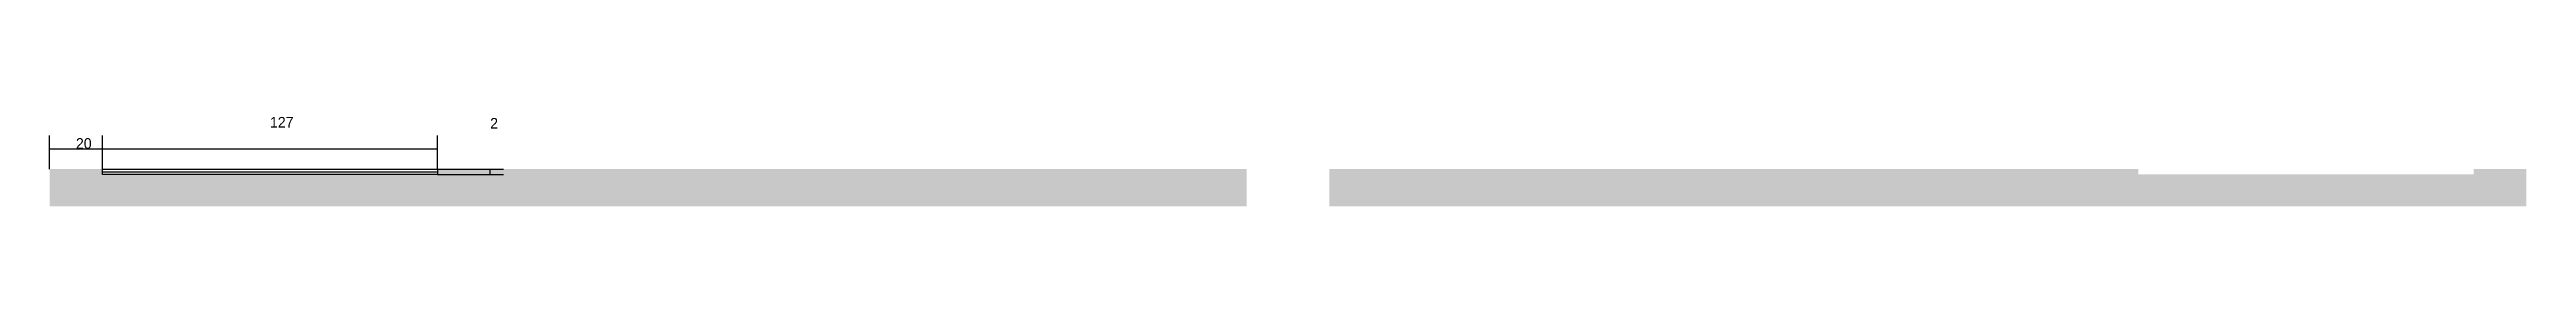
# Model space of a CAD drawing. Header units: metres. Extents: x -65046 to 21926, y -45195 to 1016.
# Drawn here: x 16166 to 17104, y -37718 to -37684 of the extents above; entities that cross this region are included whole.
import ezdxf

# ---------------------------------------------------------------- set-up
doc = ezdxf.new("R2010")
doc.units = ezdxf.units.M
for name, color, linetype in [('COTA', 241, 'Continuous'), ('Painéis', 200, 'Continuous'), ('SARR_EDITAR', 141, 'Continuous')]:
    doc.layers.add(name, color=color, linetype=linetype)

msp = doc.modelspace()

# ---------------------------------------------------------------- texts
at = {"layer": 'COTA'}
for s, p in [('127', (16249.2, -37687.9)), ('2', (16332.6, -37688.3)), ('20', (16175.7, -37695.9))]:
    msp.add_text(s, height=4, dxfattribs=at).set_placement(p)

# ---------------------------------------------------------------- hatches: boundary and pattern name
at = {"layer": 'COTA'}
h = msp.add_hatch(dxfattribs=at)
h.set_pattern_fill('AR-CONC', scale=0.03)
h.paths.add_polyline_path([(16619.2, -37717.6), (16619.2, -37703.6), (16619.2, -37703.6), (16312.7, -37703.6), (16312.7, -37703.6), (16312.7, -37705.6), (16312.7, -37705.6), (16185.7, -37705.6), (16185.7, -37705.6), (16185.7, -37703.6), (16185.7, -37703.6), (16165.7, -37703.6), (16165.7, -37703.6), (16165.7, -37717.6), (16165.7, -37717.6), (16619.2, -37717.6)])
h = msp.add_hatch(dxfattribs=at)
h.set_pattern_fill('AR-CONC', scale=0.03)
h.paths.add_polyline_path([(16650.4, -37703.6), (16650.4, -37717.6), (16650.4, -37717.6), (17103.9, -37717.6), (17103.9, -37717.6), (17103.9, -37703.6), (17103.9, -37703.6), (17083.9, -37703.6), (17083.9, -37703.6), (17083.9, -37705.6), (17083.9, -37705.6), (16956.9, -37705.6), (16956.9, -37705.6), (16956.9, -37703.6), (16956.9, -37703.6), (16650.4, -37703.6)])

# ---------------------------------------------------------------- linework, layer by layer
for p, q in [((16165.7, -37703.6), (16165.7, -37690.9)), ((16165.7, -37695.9), (16185.7, -37695.9)), ((16185.7, -37703.6), (16185.7, -37690.9)), ((16185.7, -37703.6), (16185.7, -37690.9)), ((16185.7, -37695.9), (16312.7, -37695.9)), ((16312.7, -37703.6), (16312.7, -37690.9)), ((16312.7, -37703.6), (16337.6, -37703.6)), ((16312.7, -37705.6), (16337.6, -37705.6)), ((16332.6, -37705.6), (16332.6, -37703.6))]:
    msp.add_line(p, q, dxfattribs=at)
at = {"layer": 'Painéis'}
msp.add_lwpolyline([(16185.7, -37703.6), (16312.7, -37703.6), (16312.7, -37705.6), (16185.7, -37705.6)], close=True, dxfattribs=at)
at = {"layer": 'SARR_EDITAR'}
msp.add_line((16185.7, -37704.6), (16312.7, -37704.6), dxfattribs=at)

msp.set_redraw_order([(e.dxf.handle, doc.entitydb.next_handle()) for e in msp.query("TEXT MTEXT ATTDEF DIMENSION ARC_DIMENSION")])  # texts and dimensions are drawn at this point

doc.saveas('drawing.dxf')
